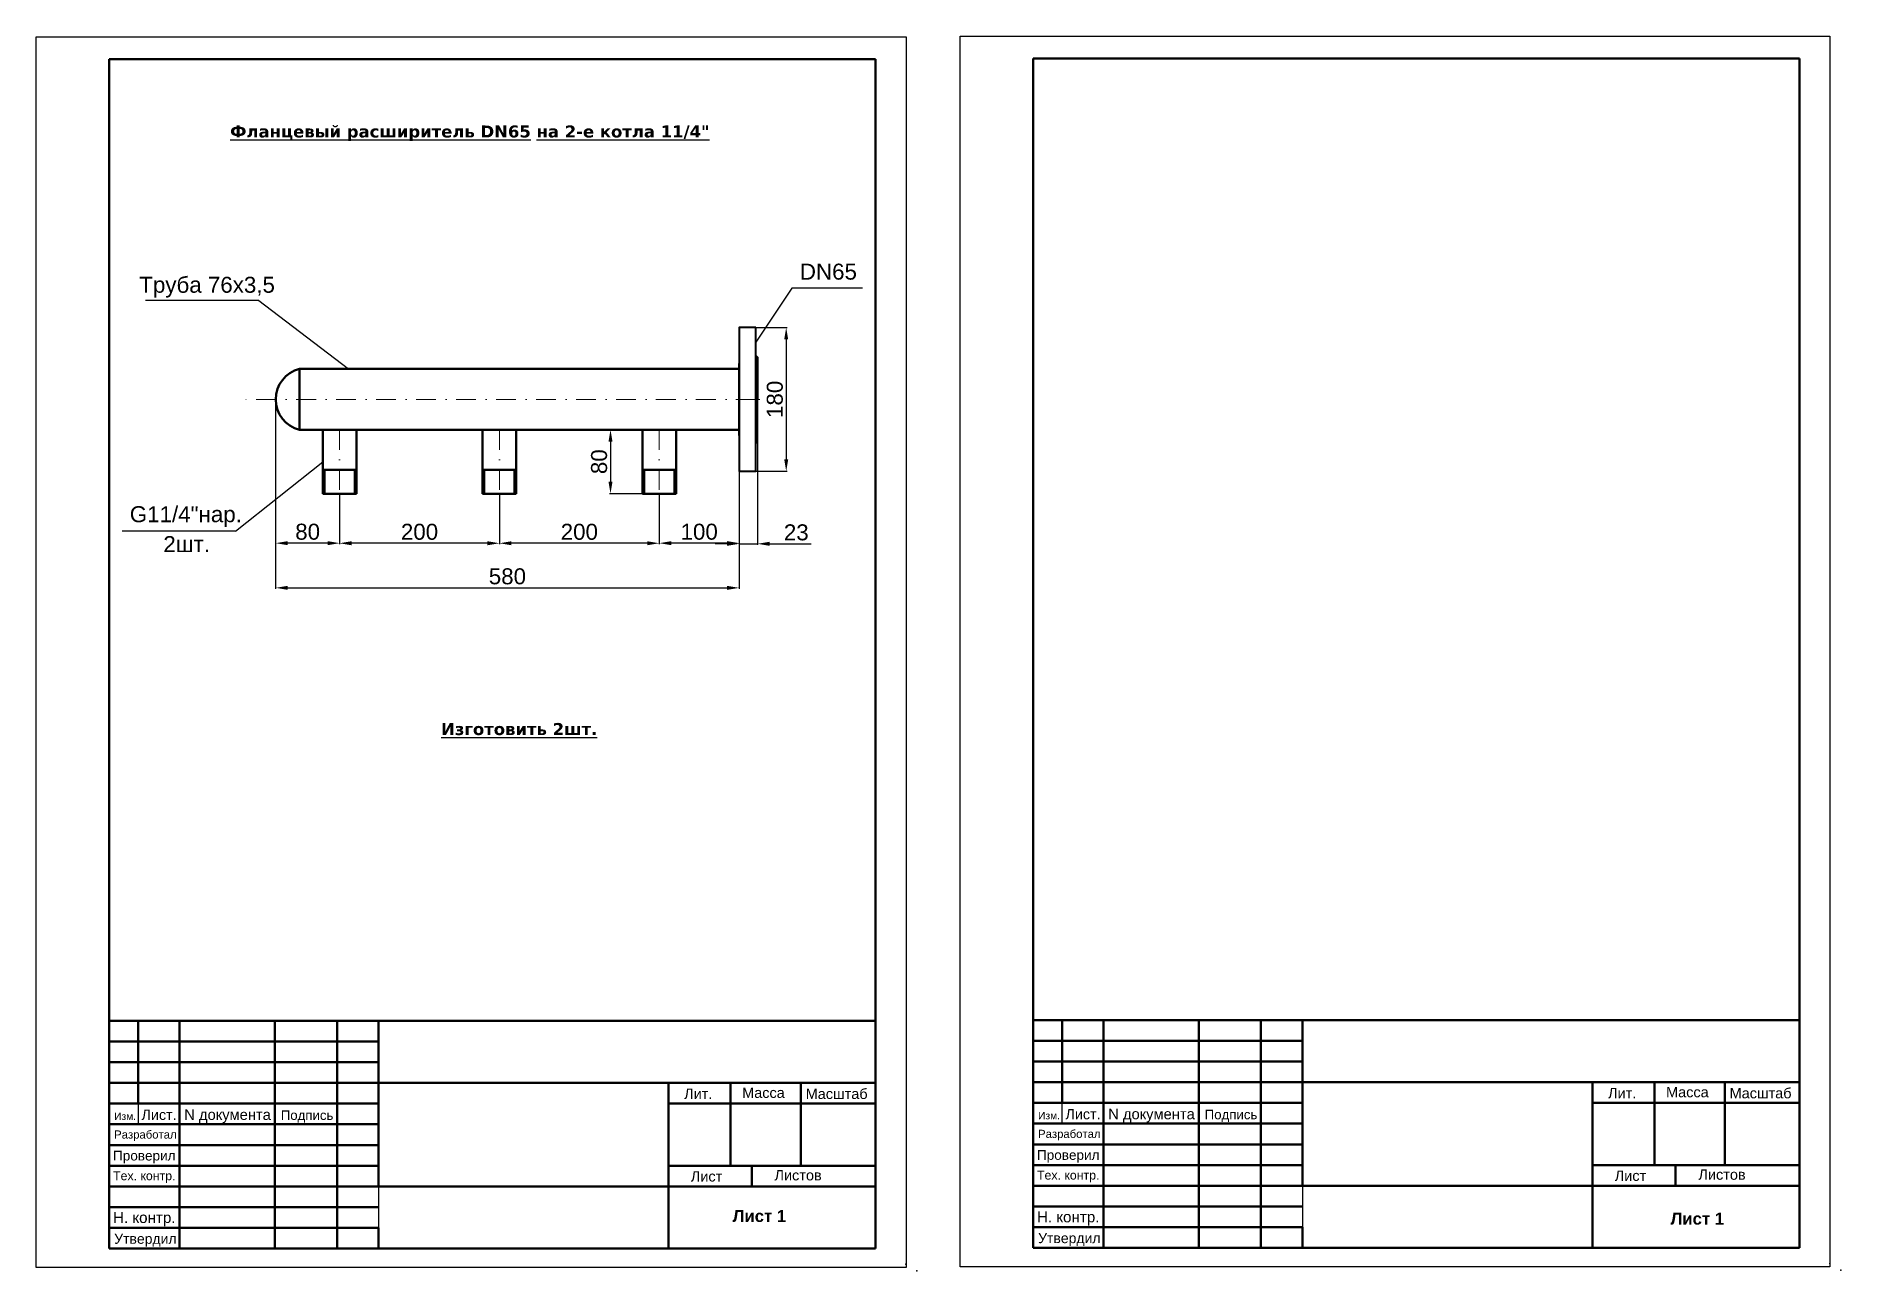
# Model space of a CAD drawing. Header units: millimetres. Extents: x -4619 to 2878, y -9624 to -3112.
# Drawn here: x 619 to 2878, y -9588 to -8043 of the extents above; entities that cross this region are included whole.
import ezdxf
from ezdxf.enums import TextEntityAlignment as Align

# ---------------------------------------------------------------- set-up
doc = ezdxf.new("R2010")
doc.units = ezdxf.units.MM
doc.header["$LTSCALE"] = 99.9
doc.linetypes.add('DASHDOT2', pattern=[0.5, 0.25, -0.125, 0, -0.125])
for name, color, linetype, lineweight in [('осевой', 10, 'DASHDOT2', 15), ('основной', 7, 'Continuous', 50), ('размерный', 160, 'Continuous', 25), ('Фланец', 7, 'Continuous', 40)]:
    doc.layers.add(name, color=color, linetype=linetype, lineweight=lineweight)
doc.styles.get("Standard").update_dxf_attribs({"font": 'arial.ttf', "height": 20})
doc.dimstyles.new('Копия ISO-25', dxfattribs={"dimtxt": 20, "dimasz": 15, "dimexe": 1.249, "dimexo": 0, "dimgap": 4, "dimtad": 1, "dimdec": 0, "dimtxsty": 'Standard', "dimcen": 0, "dimclrd": 256, "dimclre": 256, "dimclrt": 256, "dimadec": 0, "dimazin": 0, "dimtfac": 1, "dimtdec": 0, "dimtmove": 0, "dimatfit": 3, "dimfxl": 1, "dimlwd": -1, "dimlwe": -1, "dimarcsym": 0})

msp = doc.modelspace()

# ---------------------------------------------------------------- texts
at = {"layer": 'основной', "linetype": 'ByBlock', "lineweight": 30, "char_height": 15, "width": 732.23066, "attachment_point": 5}
for s, insert in [('\\A1;{\\fVerdana|b1|i0|c204|p34;\\LФланцевый расширитель \\fVerdana|b1|i0|c0|p34;DN\\fVerdana|b1|i0|c204|p34;65 на 2-е котла 11/4"}', (1162.125, -8164.458)), ('\\A1;{\\fVerdana|b1|i0|c204|p34;\\LИзготовить 2шт.}', (1223.822, -8909.959))]:
    msp.add_mtext(s, dxfattribs=dict(at, insert=insert))
at = {"layer": 'основной', "char_height": 15, "width": 204.01227, "attachment_point": 1}
for insert in [(1491.03, -9511.459), (2664.717, -9514.803)]:
    msp.add_mtext('{\\fArial|b1|i0|c204|p34;Лист 1}', dxfattribs=dict(at, insert=insert))
at = {"layer": 'размерный', "char_height": 20}
for s, insert, width, attachment_point in [('DN65', (1575.096, -8327.651), 125.69273, 1), ('Труба 76х3,5', (748.423, -8344.064), 187.00372, 1), ('G11/4"нар.', (736.556, -8657.095), 178.49943, 7), ('2шт.', (778.512, -8688.434), 178.49943, 7)]:
    msp.add_mtext(s, dxfattribs=dict(at, insert=insert, width=width, attachment_point=attachment_point))

# ---------------------------------------------------------------- blocks, each defined once
blk = doc.blocks.new('Рамка')
for p, q in [((-172.64, 130.44), (-172.64, 427.44)), ((-172.64, 427.44), (37.36, 427.44)), ((37.36, 427.44), (37.36, 130.44)), ((-20, 190), (-5, 190)), ((-5, 190), (12, 190)), ((30, 135), (30, 190)), ((-90, 175), (-20, 175)), ((-20, 175), (-5, 175)), ((-5, 160), (-5, 175)), ((-148.04, 169.83), (-148.04, 164.96)), ((-20, 155), (-19.89, 155)), ((-19.89, 155), (0.11, 155)), ((-5, 155), (0, 155)), ((-5, 155), (0, 155)), ((-90, 150), (-90, 145)), ((-90, 145), (-90, 145)), ((-90, 145), (-90, 140)), ((-90, 140), (-155, 140)), ((-90, 140), (-155, 140)), ((-90, 140), (-155, 140)), ((30, 135), (30, 140)), ((-155, 135), (-95, 135)), ((30, 135), (30, 135)), ((30, 135), (30, 135)), ((37.36, 130.44), (-172.64, 130.44))]:
    blk.add_line(p, q)
at = {"lineweight": 50}
for p, q in [((-155, 135), (-155, 422)), ((-155, 422), (30, 422)), ((30, 422), (30, 135)), ((30, 190), (-155, 190)), ((-155, 190), (-148, 190)), ((-148, 190), (-148, 170)), ((-148, 190), (-138, 190)), ((-138, 190), (-138, 135)), ((-138, 190), (-115, 190)), ((-115, 190), (-115, 135)), ((-115, 190), (-100, 190)), ((-100, 190), (-100, 135)), ((-100, 190), (-90, 190)), ((-90, 190), (-90, 150)), ((-90, 190), (-20, 190)), ((-90, 185), (-155, 185)), ((-90, 180), (-155, 180)), ((-148, 170), (-148, 180)), ((30, 175), (-155, 175)), ((-5, 175), (-155, 175)), ((-20, 160), (-20, 175)), ((-5, 175), (-5, 155)), ((12, 175), (12, 155)), ((-90, 170), (-155, 170)), ((30, 170), (-20, 170)), ((-90, 165), (-155, 165)), ((-90, 160), (-155, 160)), ((-20, 160), (-20, 135)), ((-90, 155), (-155, 155)), ((30, 155), (-20, 155)), ((0.11, 155), (0.11, 150)), ((-20, 150), (-155, 150)), ((-20, 150), (30, 150)), ((-90, 145), (-155, 145)), ((-155, 140), (-90, 140)), ((-90, 140), (-90, 135)), ((30, 135), (-155, 135))]:
    blk.add_line(p, q, dxfattribs=at)
for p in [(37.32, 131.23), (40, 129.63)]:
    blk.add_point(p)
for s, height, p, p2 in [('Изм.', 1.768, (-153.8, 166.06), (-148.51, 166.06)), ('N документа', 2.5421, (-136.87, 166.06), (-115.96, 166.06)), ('Подпись', 2.285, (-113.58, 166.06), (-100.87, 166.06)), ('Разработал', 1.956, (-153.8, 161.56), (-138.72, 161.56)), ('Проверил', 2.339, (-154.07, 156.27), (-138.98, 156.27)), ('Тех. контр.', 2.1338, (-154.07, 151.51), (-138.98, 151.51)), ('Н. контр.', 2.624, (-154.07, 141.19), (-138.98, 141.19)), ('Утвердил', 2.42, (-153.8, 136.17), (-138.72, 136.17))]:
    blk.add_text(s, height=height).set_placement(p, p2, align=Align.ALIGNED)
blk.add_text('Лист.', height=2.474, dxfattribs=at).set_placement((-147.19, 166.06), (-138.72, 166.06), align=Align.ALIGNED)
at = {"char_height": 2.5, "attachment_point": 1}
for s, insert, width in [('Лит.', (-16.2, 173.61), 15.0765), ('Масса', (-2.2, 173.87), 16.6918), ('Масштаб', (13.14, 173.61), 18.038), ('Лист', (-14.59, 153.69), 18.8456), ('Листов', (5.61, 153.96), 29.3453)]:
    blk.add_mtext(s, dxfattribs=dict(at, insert=insert, width=width))
blk = doc.blocks.new('*D111')
at = {"layer": 'Defpoints', "color": 0, "transparency": 16777216}
for p in [(1499.1, -8587.4), (1399.1, -8615.4), (1399.1, -8677.3)]:
    blk.add_point(p, dxfattribs=at)
at = {"layer": 'размерный', "transparency": 16777216}
for p, q in [((1499.1, -8587.4), (1499.1, -8678.6)), ((1399.1, -8615.4), (1399.1, -8678.6)), ((1484.1, -8677.3), (1414.1, -8677.3))]:
    blk.add_line(p, q, dxfattribs=at)
for points in [[(1414.1, -8674.8), (1414.1, -8679.8), (1399.1, -8677.3)], [(1484.1, -8674.8), (1484.1, -8679.8), (1499.1, -8677.3)]]:
    blk.add_solid(points, dxfattribs=at)
at = {"layer": 'размерный', "transparency": 16777216, "insert": (1449.1, -8663.1), "char_height": 20, "attachment_point": 5}
blk.add_mtext('100', dxfattribs=at)
blk = doc.blocks.new('*D112')
at = {"layer": 'Defpoints', "color": 0, "transparency": 16777216}
for p in [(919.1, -8515.4), (999.1, -8615.4), (919.1, -8677.3)]:
    blk.add_point(p, dxfattribs=at)
at = {"layer": 'размерный', "transparency": 16777216}
for p, q in [((919.1, -8515.4), (919.1, -8678.6)), ((999.1, -8615.4), (999.1, -8678.6)), ((984.1, -8677.3), (934.1, -8677.3))]:
    blk.add_line(p, q, dxfattribs=at)
for points in [[(934.1, -8674.8), (934.1, -8679.8), (919.1, -8677.3)], [(984.1, -8674.8), (984.1, -8679.8), (999.1, -8677.3)]]:
    blk.add_solid(points, dxfattribs=at)
at = {"layer": 'размерный', "transparency": 16777216, "insert": (959.1, -8663.1), "char_height": 20, "attachment_point": 5}
blk.add_mtext('80', dxfattribs=at)
blk = doc.blocks.new('*D113')
at = {"layer": 'Defpoints', "color": 0, "transparency": 16777216}
for p in [(1522.1, -8550.4), (1499.1, -8587.4), (1522.1, -8678.1)]:
    blk.add_point(p, dxfattribs=at)
at = {"layer": 'размерный', "transparency": 16777216}
for p, q in [((1522.1, -8550.4), (1522.1, -8679.4)), ((1499.1, -8587.4), (1499.1, -8679.4)), ((1484.1, -8678.1), (1469.1, -8678.1)), ((1499.1, -8678.1), (1522.1, -8678.1)), ((1537.1, -8678.1), (1589.1, -8678.1))]:
    blk.add_line(p, q, dxfattribs=at)
for points in [[(1484.1, -8675.6), (1484.1, -8680.6), (1499.1, -8678.1)], [(1537.1, -8675.6), (1537.1, -8680.6), (1522.1, -8678.1)]]:
    blk.add_solid(points, dxfattribs=at)
at = {"layer": 'размерный', "transparency": 16777216, "insert": (1570.6, -8663.9), "char_height": 20, "attachment_point": 5}
blk.add_mtext('23', dxfattribs=at)
blk = doc.blocks.new('*D114')
at = {"layer": 'Defpoints', "color": 0, "transparency": 16777216}
for p in [(919.1, -8497.4), (1499.1, -8535.4), (1499.1, -8733.2)]:
    blk.add_point(p, dxfattribs=at)
at = {"layer": 'размерный', "transparency": 16777216}
for p, q in [((919.1, -8497.4), (919.1, -8734.4)), ((1499.1, -8535.4), (1499.1, -8734.4)), ((934.1, -8733.2), (1484.1, -8733.2))]:
    blk.add_line(p, q, dxfattribs=at)
for points in [[(934.1, -8730.7), (934.1, -8735.7), (919.1, -8733.2)], [(1484.1, -8730.7), (1484.1, -8735.7), (1499.1, -8733.2)]]:
    blk.add_solid(points, dxfattribs=at)
at = {"layer": 'размерный', "transparency": 16777216, "insert": (1209.1, -8718.9), "char_height": 20, "attachment_point": 5}
blk.add_mtext('580', dxfattribs=at)
blk = doc.blocks.new('*D115')
at = {"layer": 'Defpoints', "color": 0, "transparency": 16777216}
for p in [(1388.6, -8535.4), (1338.1, -8615.4), (1379.1, -8615.4)]:
    blk.add_point(p, dxfattribs=at)
at = {"layer": 'размерный', "transparency": 16777216}
for p, q in [((1388.6, -8535.4), (1336.9, -8535.4)), ((1338.1, -8550.4), (1338.1, -8600.4)), ((1379.1, -8615.4), (1336.9, -8615.4))]:
    blk.add_line(p, q, dxfattribs=at)
for points in [[(1335.6, -8550.4), (1340.6, -8550.4), (1338.1, -8535.4)], [(1335.6, -8600.4), (1340.6, -8600.4), (1338.1, -8615.4)]]:
    blk.add_solid(points, dxfattribs=at)
at = {"layer": 'размерный', "transparency": 16777216, "insert": (1323.9, -8575.4), "char_height": 20, "attachment_point": 5, "rotation": 90}
blk.add_mtext('80', dxfattribs=at)
blk = doc.blocks.new('*D116')
at = {"layer": 'Defpoints', "color": 0, "transparency": 16777216}
for p in [(1520.1, -8407.4), (1520.1, -8587.4), (1558, -8587.4)]:
    blk.add_point(p, dxfattribs=at)
at = {"layer": 'размерный', "transparency": 16777216}
for p, q in [((1520.1, -8407.4), (1559.3, -8407.4)), ((1558, -8422.4), (1558, -8572.4)), ((1520.1, -8587.4), (1559.3, -8587.4))]:
    blk.add_line(p, q, dxfattribs=at)
for points in [[(1555.5, -8422.4), (1560.5, -8422.4), (1558, -8407.4)], [(1555.5, -8572.4), (1560.5, -8572.4), (1558, -8587.4)]]:
    blk.add_solid(points, dxfattribs=at)
at = {"layer": 'размерный', "transparency": 16777216, "insert": (1543.8, -8497.4), "char_height": 20, "attachment_point": 5, "rotation": 90}
blk.add_mtext('180', dxfattribs=at)
blk = doc.blocks.new('*D117')
at = {"layer": 'Defpoints', "color": 0, "transparency": 16777216}
for p in [(1199.1, -8615.4), (1399.1, -8615.4), (1199.1, -8677.4)]:
    blk.add_point(p, dxfattribs=at)
at = {"layer": 'размерный', "transparency": 16777216}
for p, q in [((1199.1, -8615.4), (1199.1, -8678.7)), ((1399.1, -8615.4), (1399.1, -8678.7)), ((1384.1, -8677.4), (1214.1, -8677.4))]:
    blk.add_line(p, q, dxfattribs=at)
for points in [[(1214.1, -8674.9), (1214.1, -8679.9), (1199.1, -8677.4)], [(1384.1, -8674.9), (1384.1, -8679.9), (1399.1, -8677.4)]]:
    blk.add_solid(points, dxfattribs=at)
at = {"layer": 'размерный', "transparency": 16777216, "insert": (1299.1, -8663.2), "char_height": 20, "attachment_point": 5}
blk.add_mtext('200', dxfattribs=at)
blk = doc.blocks.new('*D118')
at = {"layer": 'Defpoints', "color": 0, "transparency": 16777216}
for p in [(999.1, -8615.4), (1199.1, -8615.4), (999.1, -8677.4)]:
    blk.add_point(p, dxfattribs=at)
at = {"layer": 'размерный', "transparency": 16777216}
for p, q in [((999.1, -8615.4), (999.1, -8678.7)), ((1199.1, -8615.4), (1199.1, -8678.7)), ((1184.1, -8677.4), (1014.1, -8677.4))]:
    blk.add_line(p, q, dxfattribs=at)
for points in [[(1014.1, -8674.9), (1014.1, -8679.9), (999.1, -8677.4)], [(1184.1, -8674.9), (1184.1, -8679.9), (1199.1, -8677.4)]]:
    blk.add_solid(points, dxfattribs=at)
at = {"layer": 'размерный', "transparency": 16777216, "insert": (1099.1, -8663.2), "char_height": 20, "attachment_point": 5}
blk.add_mtext('200', dxfattribs=at)

# ---------------------------------------------------------------- dimensions: what is measured, and where the dimension line sits
at = {"layer": 'размерный'}
for base, p1, p2, picture, middle in [((1558.017, -8587.42), (1520.13, -8407.42), (1520.13, -8587.42), '*D116', (1543.805, -8497.42)), ((1338.135, -8615.42), (1388.63, -8535.42), (1379.13, -8615.42), '*D115', (1323.924, -8575.42))]:
    dim = msp.add_linear_dim(base=base, p1=p1, p2=p2, angle=90, dimstyle='Копия ISO-25', dxfattribs=at)
    dim.commit()
    dim.dimension.update_dxf_attribs({"geometry": picture, "text_midpoint": middle})
for base, p1, p2, picture, middle in [((1499.13, -8733.154), (919.13, -8497.42), (1499.13, -8535.42), '*D114', (1209.13, -8718.943)), ((1522.13, -8678.103), (1499.13, -8587.42), (1522.13, -8550.42), '*D113', (1570.625, -8663.885)), ((1399.13, -8677.347), (1499.13, -8587.42), (1399.13, -8615.42), '*D111', (1449.13, -8663.135)), ((1199.13, -8677.445), (1399.13, -8615.42), (1199.13, -8615.42), '*D117', (1299.13, -8663.234))]:
    dim = msp.add_linear_dim(base=base, p1=p1, p2=p2, dimstyle='Копия ISO-25', dxfattribs=at)
    dim.commit()
    dim.dimension.update_dxf_attribs({"geometry": picture, "text_midpoint": middle})
for base, p1, p2, picture, middle in [((919.13, -8677.347), (999.13, -8615.42), (919.13, -8515.42), '*D112', (959.13, -8663.135)), ((999.13, -8677.445), (1199.13, -8615.42), (999.13, -8615.42), '*D118', (1099.13, -8663.234))]:
    dim = msp.add_linear_dim(base=base, p1=p1, p2=p2, dimstyle='Копия ISO-25', override={"dimtmove": 1}, dxfattribs=at)
    dim.commit()
    dim.dimension.update_dxf_attribs({"geometry": picture, "text_midpoint": middle})

# ---------------------------------------------------------------- linework, layer by layer
at = {"layer": 'осевой'}
for p, q in [((1520.13, -8497.42), (879.006, -8497.42)), ((1520.13, -8497.42), (1524.975, -8497.42)), ((999.13, -8535.42), (999.13, -8558.134)), ((999.13, -8535.42), (999.13, -8627.515)), ((1199.13, -8535.42), (1199.13, -8558.134)), ((1199.13, -8535.42), (1199.13, -8627.515)), ((1399.13, -8535.42), (1399.13, -8558.134)), ((1399.13, -8535.42), (1399.13, -8627.515))]:
    msp.add_line(p, q, dxfattribs=at)
at = {"layer": 'основной'}
for p, q in [((1499.13, -8459.42), (949.13, -8459.42)), ((949.13, -8459.42), (949.13, -8535.42)), ((1499.13, -8497.42), (1499.13, -8452.42)), ((1499.13, -8497.42), (1499.13, -8459.42)), ((1499.13, -8497.42), (1499.13, -8459.42)), ((1499.13, -8497.42), (1499.13, -8535.42)), ((1499.13, -8497.42), (1499.13, -8542.42)), ((949.13, -8535.42), (1499.13, -8535.42)), ((969.13, -8535.42), (978.13, -8535.42)), ((999.13, -8535.42), (978.13, -8535.42)), ((978.13, -8535.42), (978.13, -8615.42)), ((1020.13, -8615.42), (1020.13, -8535.42)), ((1169.13, -8535.42), (1178.13, -8535.42)), ((1199.13, -8535.42), (1178.13, -8535.42)), ((1178.13, -8535.42), (1178.13, -8615.42)), ((1220.13, -8615.42), (1220.13, -8535.42)), ((1369.13, -8535.42), (1378.13, -8535.42)), ((1399.13, -8535.42), (1378.13, -8535.42)), ((1378.13, -8535.42), (1378.13, -8615.42)), ((1420.13, -8615.42), (1420.13, -8535.42)), ((978.13, -8615.42), (978.13, -8585.42)), ((978.13, -8585.42), (1020.13, -8585.42)), ((980.13, -8615.42), (980.13, -8585.42)), ((1018.13, -8615.42), (1018.13, -8585.42)), ((1178.13, -8615.42), (1178.13, -8585.42)), ((1178.13, -8585.42), (1220.13, -8585.42)), ((1180.13, -8615.42), (1180.13, -8585.42)), ((1218.13, -8615.42), (1218.13, -8585.42)), ((1378.13, -8615.42), (1378.13, -8585.42)), ((1378.13, -8585.42), (1420.13, -8585.42)), ((1380.13, -8615.42), (1380.13, -8585.42)), ((1418.13, -8615.42), (1418.13, -8585.42)), ((978.13, -8615.42), (999.13, -8615.42)), ((978.13, -8615.42), (980.13, -8615.42)), ((999.13, -8615.42), (1020.13, -8615.42)), ((1020.13, -8615.42), (1018.13, -8615.42)), ((1178.13, -8615.42), (1199.13, -8615.42)), ((1178.13, -8615.42), (1180.13, -8615.42)), ((1199.13, -8615.42), (1220.13, -8615.42)), ((1220.13, -8615.42), (1218.13, -8615.42)), ((1378.13, -8615.42), (1399.13, -8615.42)), ((1378.13, -8615.42), (1380.13, -8615.42)), ((1399.13, -8615.42), (1420.13, -8615.42)), ((1420.13, -8615.42), (1418.13, -8615.42))]:
    msp.add_line(p, q, dxfattribs=at)
msp.add_arc((958.197, -8497.42), 39.067, 103.419674, 256.580326, dxfattribs=at)
at = {"layer": 'размерный'}
for p, q in [((897.936, -8373.569), (756.137, -8373.569)), ((897.936, -8373.569), (1010.385, -8459.42)), ((1564.867, -8358.306), (1520.13, -8425.708)), ((1653.469, -8358.306), (1564.867, -8358.306)), ((868.968, -8662.122), (978.13, -8575.42)), ((868.968, -8662.122), (727.169, -8662.122))]:
    msp.add_line(p, q, dxfattribs=at)
at = {"layer": 'Фланец'}
msp.add_lwpolyline([(1520.13, -8407.42), (1499.13, -8407.42), (1499.13, -8587.42), (1520.13, -8587.42)], close=True, dxfattribs=at)
for points in [[(1520.13, -8442.42), (1522.13, -8444.42), (1522.13, -8497.42)], [(1520.13, -8552.42), (1522.13, -8550.42), (1522.13, -8497.42)]]:
    msp.add_lwpolyline(points, dxfattribs=at)

# ---------------------------------------------------------------- block references
at = {"lineweight": 50, "xscale": 5.184000000001106, "yscale": 5.184000000001106, "zscale": 5.184}
for p in [(1514.278, -10259.652), (2670.513, -10258.843)]:
    msp.add_blockref('Рамка', p, dxfattribs=at)

msp.set_redraw_order([(e.dxf.handle, doc.entitydb.next_handle()) for e in msp.query("TEXT MTEXT ATTDEF DIMENSION ARC_DIMENSION")])  # texts and dimensions are drawn at this point

doc.saveas('drawing.dxf')
